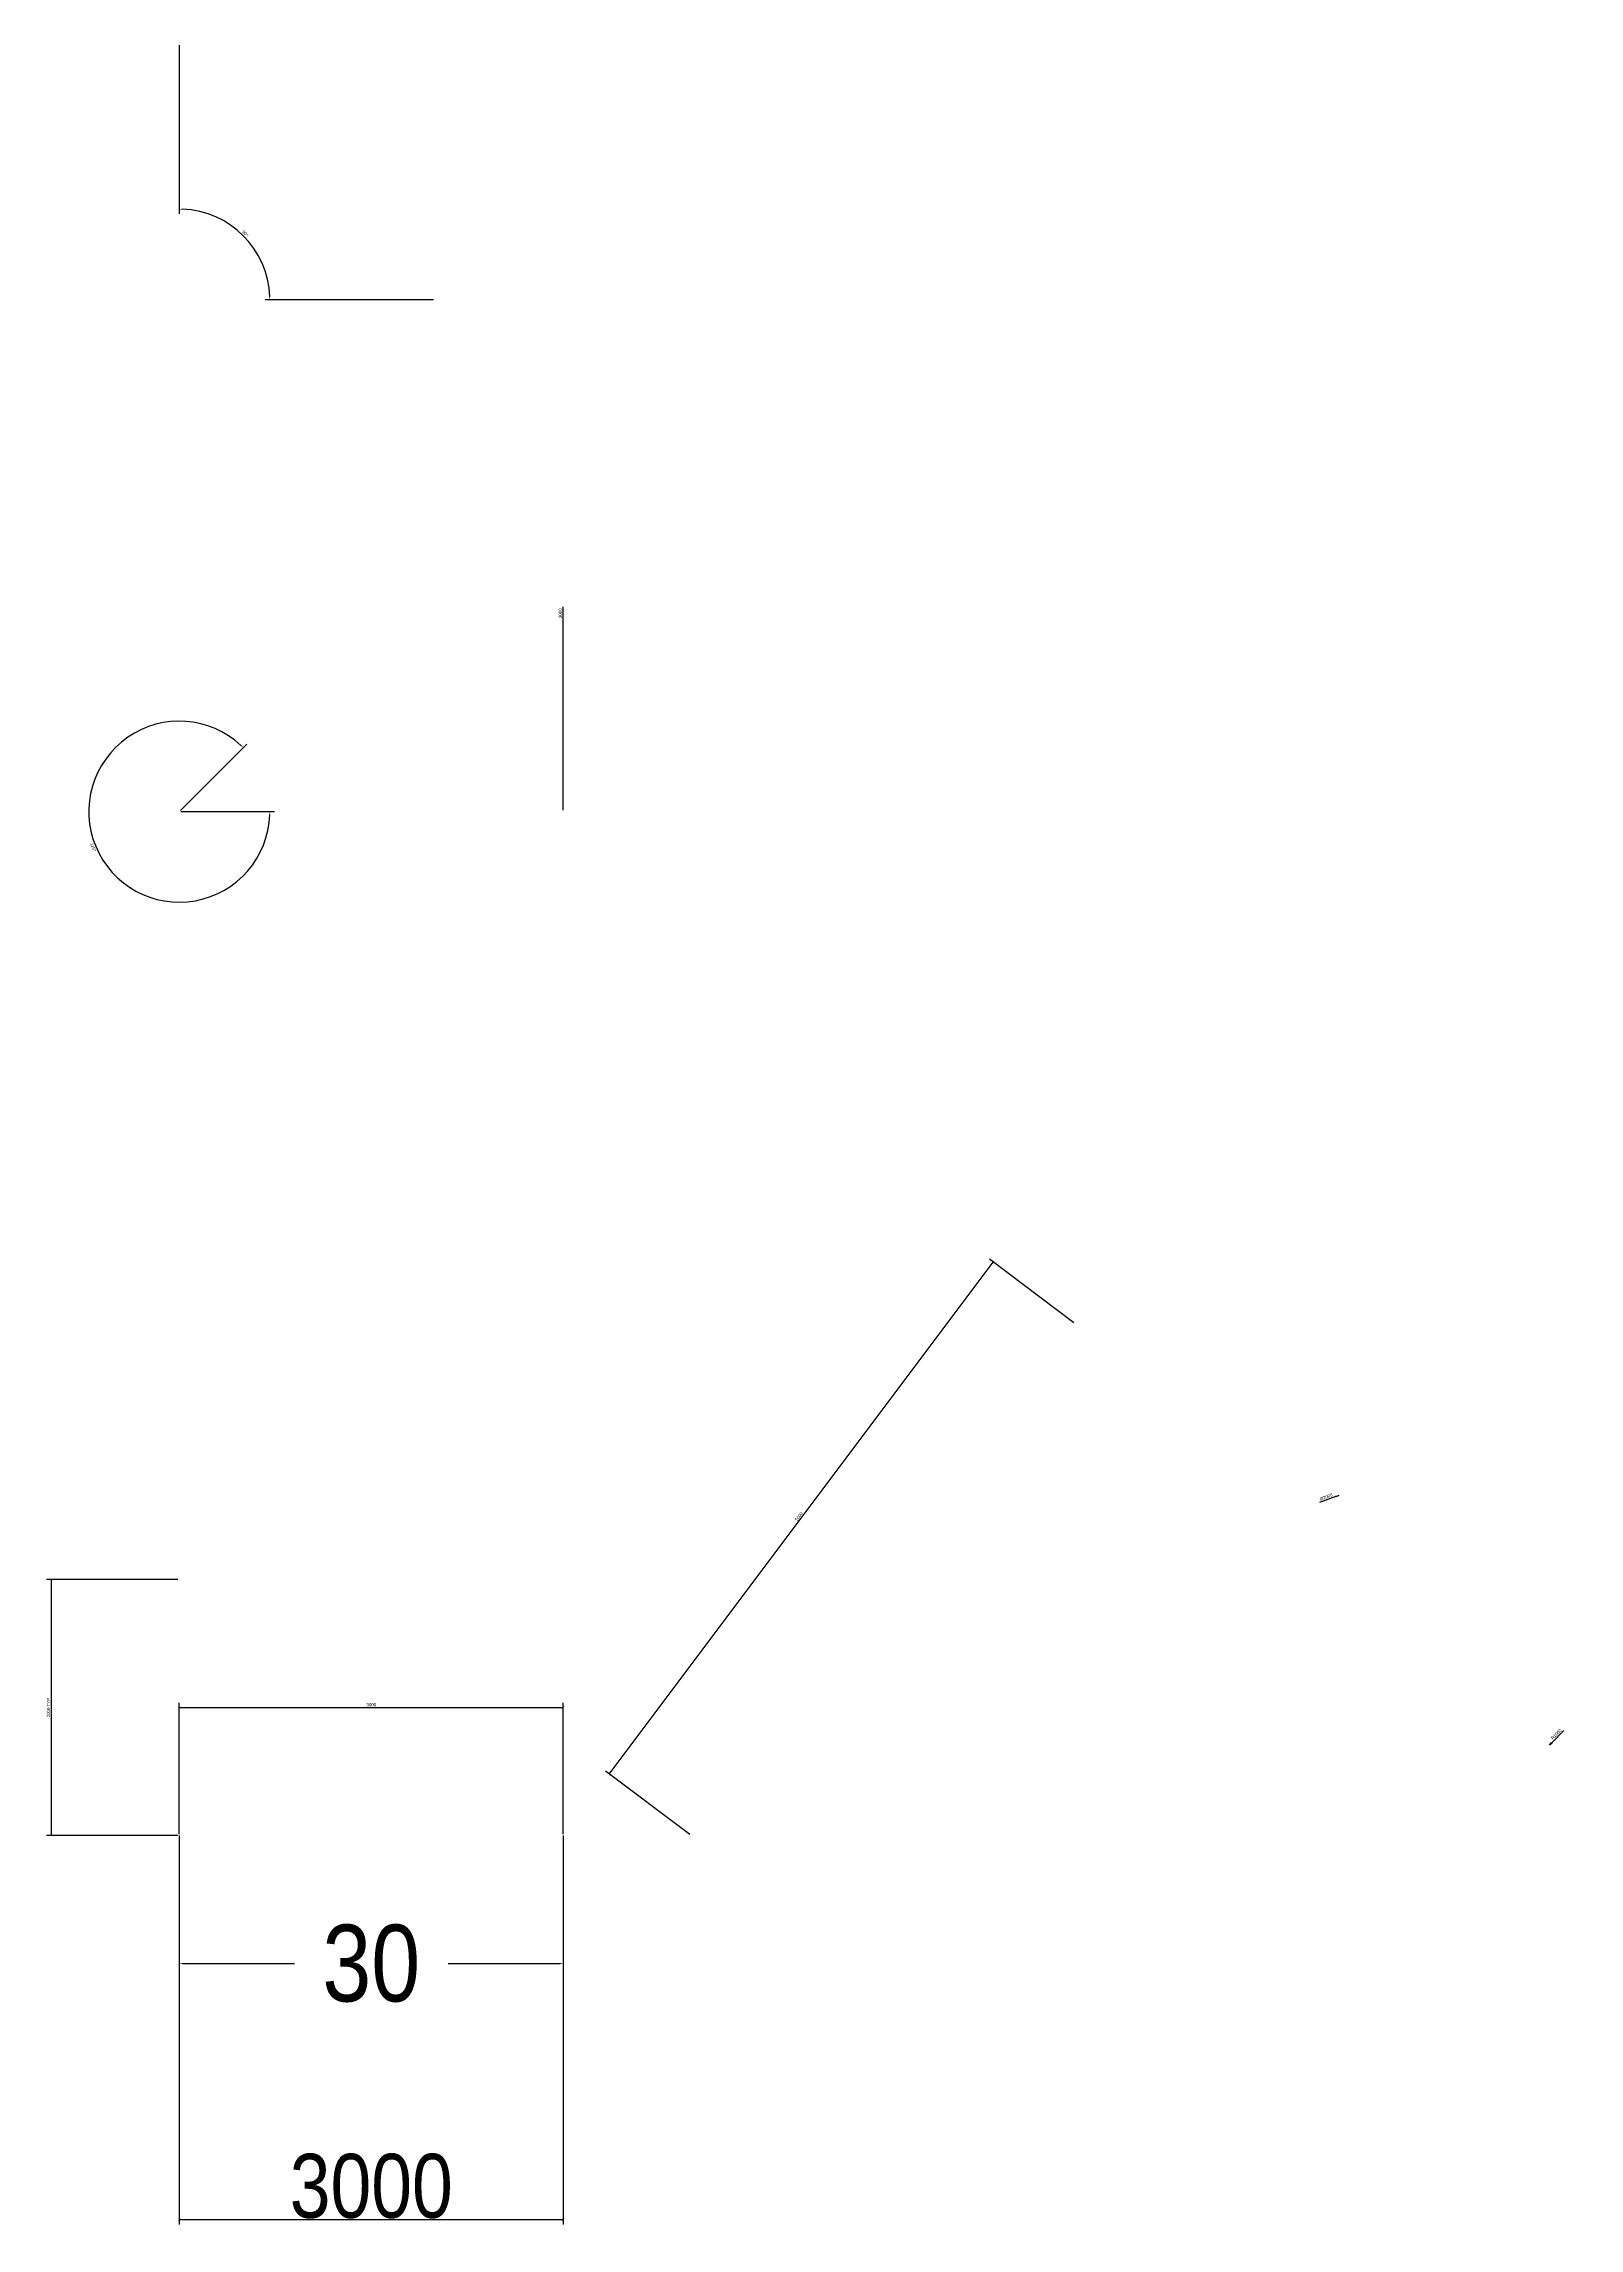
# Model space of a CAD drawing. Header units: metres. Extents: x -11 to 109, y -31 to 140.
import ezdxf

# ---------------------------------------------------------------- set-up
doc = ezdxf.new("R2010")
doc.units = ezdxf.units.M
doc.styles.add('OpenSansCondensed-Light', font='OpenSansCondensed-Light.ttf')
doc.dimstyles.new('Big', dxfattribs={"dimtxt": 6, "dimasz": 2.5, "dimexe": 1.25, "dimexo": 0.625, "dimtad": 1, "dimdec": 1, "dimcen": 2.5, "dimazin": 3, "dimtfac": 1, "dimtmove": 0, "dimatfit": 3})
doc.dimstyles.new('EZ_CURVED', dxfattribs={"dimtxt": 0.25, "dimasz": 0.25, "dimexe": 0.375, "dimexo": 0.125, "dimgap": 0.1, "dimtad": 1, "dimlfac": 100, "dimzin": 12, "dimdsep": 46, "dimtxsty": 'OpenSansCondensed-Light', "dimcen": 2.5, "dimazin": 2, "dimtfac": 0.5, "dimtmove": 2, "dimatfit": 3, "dimarcsym": 2})
doc.dimstyles.new('EZ_RADIUS', dxfattribs={"dimtxt": 0.25, "dimasz": 0.25, "dimexe": 0.375, "dimexo": 0.125, "dimgap": 0.1, "dimtad": 1, "dimlfac": 100, "dimzin": 12, "dimdsep": 46, "dimtxsty": 'OpenSansCondensed-Light', "dimblk": 'CLOSEDBLANK', "dimcen": 0, "dimazin": 3, "dimtfac": 0.5, "dimtofl": 0, "dimtmove": 1, "dimatfit": 3})
doc.dimstyles.new('EZDXF', dxfattribs={"dimtxt": 0.25, "dimasz": 0.175, "dimexe": 0.375, "dimexo": 0.125, "dimgap": 0.1, "dimtad": 1, "dimlfac": 100, "dimzin": 12, "dimdsep": 46, "dimtxsty": 'OpenSansCondensed-Light', "dimblk": 'ARCHTICK', "dimcen": 2.5, "dimazin": 3, "dimtfac": 0.5, "dimtmove": 2, "dimatfit": 3})

# ---------------------------------------------------------------- blocks, each defined once
blk = doc.blocks.new('_ARCHTICK')
at = {"color": 0, "linetype": 'BYBLOCK', "const_width": 0.15}
blk.add_lwpolyline([(-0.5, -0.5), (0.5, 0.5)], dxfattribs=at)
blk = doc.blocks.new('_CLOSEDBLANK')
at = {"color": 0, "linetype": 'BYBLOCK'}
blk.add_lwpolyline([(-1, 0.16), (0, 0), (-1, -0.16)], close=True, dxfattribs=at)
blk = doc.blocks.new('*D4')
blk.add_line((107.25, 7.25), (108.2, 8.2))
at = {"layer": 'Defpoints'}
for p in [(107.07, 7.07), (100, 0)]:
    blk.add_point(p, dxfattribs=at)
at = {"xscale": 0.25, "yscale": 0.25, "rotation": 225}
blk.add_blockref('_CLOSEDBLANK', (107.07, 7.07), dxfattribs=at)
at = {"insert": (107.6, 7.92), "char_height": 0.25, "attachment_point": 5, "rotation": 45, "style": 'OpenSansCondensed-Light'}
blk.add_mtext('R1000', dxfattribs=at)
blk = doc.blocks.new('*D5')
blk.add_line((90.37, 26.49), (89.1, 26.03))
at = {"layer": 'Defpoints'}
for p in [(100, 30), (90.6, 26.58)]:
    blk.add_point(p, dxfattribs=at)
at = {"xscale": 0.25, "yscale": 0.25, "rotation": 20}
blk.add_blockref('_CLOSEDBLANK', (90.6, 26.58), dxfattribs=at)
at = {"insert": (89.61, 26.46), "char_height": 0.25, "attachment_point": 5, "rotation": 20, "style": 'OpenSansCondensed-Light'}
blk.add_mtext('%%c2000', dxfattribs=at)
blk = doc.blocks.new('_CLOSEDFILLED')
at = {"color": 0, "linetype": 'BYBLOCK'}
blk.add_solid([(-1, 0.16), (0, 0), (-1, -0.16)], dxfattribs=at)
blk = doc.blocks.new('*D9')
for p, q in [((0, 0), (0, -10)), ((30, 0), (30, -10)), ((0.25, -10), (9, -10)), ((21, -10), (29.75, -10))]:
    blk.add_line(p, q)
at = {"layer": 'Defpoints'}
for p in [(0, 0), (30, 0), (0, -10)]:
    blk.add_point(p, dxfattribs=at)
at = {"xscale": 0.25, "yscale": 0.25, "rotation": 180}
blk.add_blockref('_CLOSEDFILLED', (0, -10), dxfattribs=at)
at = {"xscale": 0.25, "yscale": 0.25}
blk.add_blockref('_CLOSEDFILLED', (30, -10), dxfattribs=at)
at = {"insert": (15, -10), "char_height": 6, "attachment_point": 5, "style": 'OpenSansCondensed-Light'}
blk.add_mtext('30', dxfattribs=at)

msp = doc.modelspace()

# ---------------------------------------------------------------- dimensions: what is measured, and where the dimension line sits
msp.add_angular_dim_3p(base=(5, 125), center=(0, 120), p1=(20, 120), p2=(0, 140), dimstyle='EZ_CURVED').render()
msp.add_angular_dim_2l(base=(5, 85), line1=((0, 80), (20, 80)), line2=((0, 80), (20, 100)), dimstyle='EZ_CURVED').render()
msp.add_ordinate_dim(feature_location=(30, 80), offset=(0, 15), dtype=1, origin=(0, 0), dimstyle='EZDXF').render()
msp.add_linear_dim(base=(33.6, 4.8), p1=(40, 0), p2=(70, 40), angle=53.1301024, dimstyle='EZDXF').render()
dim = msp.add_diameter_dim_2p(p1=(109.39693, 33.4202), p2=(90.60307, 26.5798), dimstyle='EZ_RADIUS')
dim.commit()
dim.dimension.update_dxf_attribs({"geometry": '*D5', "text_midpoint": (89.60992, 26.45776)})
msp.add_linear_dim(base=(-10, 0), p1=(0, 0), p2=(0, 20), angle=90, text='<> TYP', dimstyle='EZDXF').render()
msp.add_linear_dim(base=(0, 10), p1=(0, 0), p2=(30, 0), dimstyle='EZDXF').render()
dim = msp.add_radius_dim(center=(100, 0), mpoint=(107.07107, 7.07107), dimstyle='EZ_RADIUS')
dim.commit()
dim.dimension.update_dxf_attribs({"geometry": '*D4', "text_midpoint": (107.6014, 7.9196)})
msp.add_linear_dim(base=(0, -30), p1=(0, 0), p2=(30, 0), dimstyle='EZDXF', override={"dimtxt": 5}).render()
dim = msp.add_linear_dim(base=(0, -10), p1=(0, 0), p2=(30, 0), dimstyle='Big')
dim.commit()
dim.dimension.update_dxf_attribs({"geometry": '*D9', "text_midpoint": (15, -10)})

doc.saveas('drawing.dxf')
